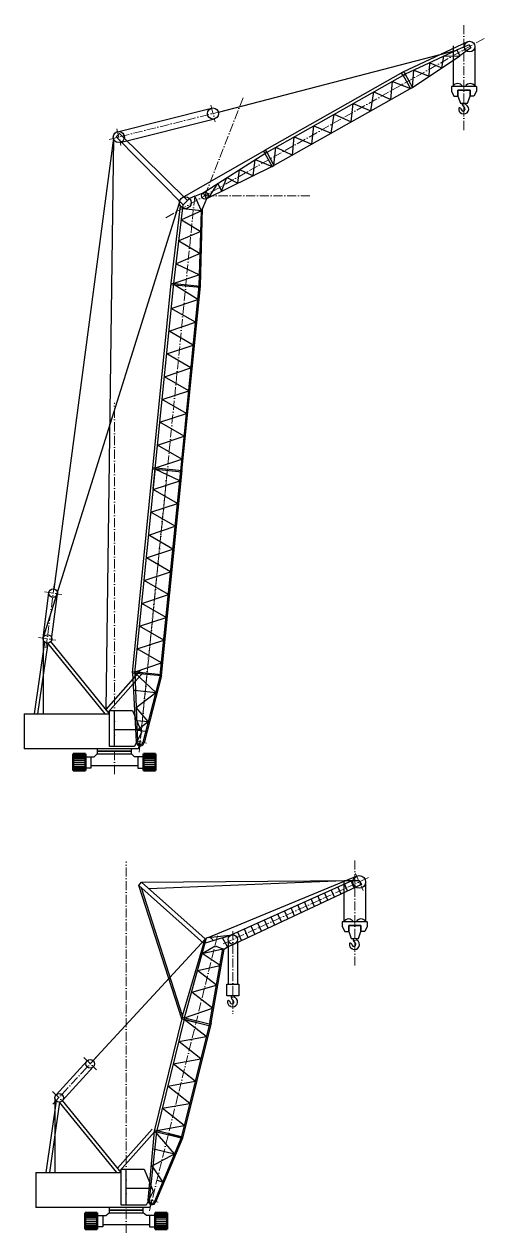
# Model space of a CAD drawing. Header units: millimetres. Extents: x -58030 to 120823, y -37258 to 51217.
# Drawn here: x -58030 to -27696, y -31010 to 48368 of the extents above; entities that cross this region are included whole.
import ezdxf

# ---------------------------------------------------------------- set-up
doc = ezdxf.new("R2010")
doc.units = ezdxf.units.MM
doc.linetypes.add('ACAD_ISO10W100', pattern=[18, 12, -3, 0, -3])
doc.layers.add('Контур', color=7, linetype='Continuous', lineweight=25)
doc.layers.add('кран ДЭК-631', color=7, linetype='Continuous', lineweight=25)

# ---------------------------------------------------------------- blocks, each defined once
blk = doc.blocks.new('гусеницы попер')
at = {"color": 30, "lineweight": 50, "true_color": 0xeb7500}
for p, q in [((-2700, -170), (-1900, -170)), ((-2700, -170), (-2700, -1261)), ((-1900, -170), (-1900, -1261)), ((1900, -170), (1900, -1261)), ((1900, -170), (2700, -170)), ((2700, -170), (2700, -1261)), ((-2700, -1261), (-1900, -1261)), ((1900, -1261), (2700, -1261))]:
    blk.add_line(p, q, dxfattribs=at)
at = {"color": 30, "lineweight": 25, "true_color": 0xeb7500}
for p, q in [((-2700, -211), (-1900, -211)), ((-2700, -260), (-1900, -260)), ((-2700, -314), (-1900, -314)), ((-2700, -380), (-1900, -380)), ((-2700, -462), (-1900, -462)), ((-2700, -577), (-1900, -577)), ((-2700, -716), (-1900, -716)), ((-2700, -716), (-1900, -716)), ((1900, -211), (2700, -211)), ((1900, -260), (2700, -260)), ((1900, -314), (2700, -314)), ((1900, -380), (2700, -380)), ((1900, -462), (2700, -462)), ((1900, -577), (2700, -577)), ((1900, -716), (2700, -716)), ((-2700, -854), (-1900, -854)), ((-2700, -969), (-1900, -969)), ((-2700, -1051), (-1900, -1051)), ((-2700, -1117), (-1900, -1117)), ((-2700, -1172), (-1900, -1172)), ((-2700, -1220), (-1900, -1220)), ((1900, -854), (2700, -854)), ((1900, -969), (2700, -969)), ((1900, -1051), (2700, -1051)), ((1900, -1117), (2700, -1117)), ((1900, -1172), (2700, -1172)), ((1900, -1220), (2700, -1220))]:
    blk.add_line(p, q, dxfattribs=at)
at = {"color": 30, "lineweight": 30, "true_color": 0xeb7500}
for p, q in [((-1900, -355), (-1329, -355)), ((-1540, -355), (-1540, -1097)), ((-1329, -355), (-1123, -170)), ((1329, -355), (1123, -170)), ((1900, -355), (1329, -355)), ((1540, -355), (1540, -1097)), ((-1540, -1097), (-1900, -1097)), ((-1540, -941), (1540, -941)), ((1540, -1097), (1900, -1097))]:
    blk.add_line(p, q, dxfattribs=at)
blk.add_lwpolyline([(1123, 0), (-1123, 0), (-1123, -170), (1123, -170)], close=True, dxfattribs=at)
blk = doc.blocks.new('ДЭК-631 корпус прод')
at = {"color": 30, "lineweight": 30, "true_color": 0xeb7500}
for p, q in [((-4596, 7174), (-5272, 2469)), ((-329, 2469), (-4180, 7208)), ((-4380, 7098), (-5045, 2469)), ((-618, 2469), (-4380, 7098)), ((1718, 5318), (-562, 2756)), ((1886, 5169), (-419, 2579)), ((-5930, 2469), (-5930, 170)), ((0, 1443), (1700, 1443)), ((1573, 170), (1696, 626))]:
    blk.add_line(p, q, dxfattribs=at)
at = {"color": 7, "lineweight": 30}
blk.add_line((-4685, 7379), (-4685, 2469), dxfattribs=at)
at = {"color": 7, "linetype": 'ACAD_ISO10W100', "lineweight": 18, "ltscale": 50}
blk.add_lwpolyline([(0, -1492), (0, -1492), (0, 22894)], dxfattribs=at)
at = {"color": 30, "lineweight": 30, "true_color": 0xeb7500}
for points in [[(-5930, 2469), (-477, 2469), (-329, 2469), (-329, 2680), (1181, 2680), (1781, 1251), (1319, 326), (-329, 326), (-329, 2469)], [(0, 326), (0, 2680)], [(1573, 170), (-5930, 170)]]:
    blk.add_lwpolyline(points, dxfattribs=at)
blk.add_lwpolyline([(1123, 170), (-1123, 170), (-1123, 0), (1123, 0)], close=True, dxfattribs=at)
blk.add_circle((-4403, 7379), 281, dxfattribs=at)
blk = doc.blocks.new('Стрела 18м')
at = {"color": 7, "linetype": 'ACAD_ISO10W100', "lineweight": 18, "ltscale": 50}
for p, q in [((13367, 21487), (13876, 20367)), ((14237, 21207), (4656, 16852)), ((-167, -673), (4325, 17473)), ((407, -101), (-407, 101))]:
    blk.add_line(p, q, dxfattribs=at)
at = {"color": 32, "lineweight": 30}
for p, q in [((-868, 20699), (-682, 20908)), ((1964, 11935), (-868, 20699)), ((3404, 16894), (-868, 20699)), ((-682, 20908), (13160, 21023)), ((3491, 17192), (-682, 20908)), ((13160, 21023), (-183, 20464)), ((5215, 17444), (13160, 21023)), ((13759, 20752), (5445, 16870)), ((12858, 20332), (12649, 20793)), ((13293, 20535), (13086, 20990)), ((13160, 21023), (13598, 21023)), ((13598, 21023), (13759, 20752)), ((2014, 12137), (-697, 20547)), ((11117, 19519), (10897, 20004)), ((11552, 19722), (11335, 20201)), ((11988, 19925), (11773, 20398)), ((12423, 20128), (12211, 20595)), ((9377, 18706), (9146, 19215)), ((9812, 18909), (9583, 19412)), ((10247, 19112), (10021, 19609)), ((10682, 19316), (10459, 19807)), ((7636, 17893), (7394, 18426)), ((8071, 18097), (7832, 18623)), ((8506, 18300), (8270, 18820)), ((8941, 18503), (8708, 19018)), ((5894, 17083), (5644, 17633)), ((6330, 17284), (6081, 17834)), ((6766, 17487), (6518, 18031)), ((7201, 17690), (6956, 18229)), ((2014, 12137), (3487, 17195)), ((2150, 12002), (3566, 17170)), ((4626, 17245), (5215, 17444)), ((4957, 16662), (5435, 16866)), ((4476, 15440), (3307, 16224)), ((3799, 11695), (4664, 16530)), ((3881, 11675), (4746, 16510)), ((3001, 15107), (4476, 15440)), ((4241, 14143), (3001, 15107)), ((2612, 13688), (4241, 14143)), ((3968, 12629), (2612, 13688)), ((2014, 12137), (138, 4561)), ((2150, 12002), (298, 4521)), ((1964, 11935), (3831, 11473)), ((1990, 12041), (3857, 11579)), ((2150, 12002), (3968, 12629)), ((3799, 11695), (1924, 4119)), ((3881, 11675), (2005, 4098)), ((3569, 10765), (2124, 11895)), ((1763, 10439), (3569, 10765)), ((3208, 9305), (1763, 10439)), ((1402, 8980), (3208, 9305)), ((2847, 7846), (1402, 8980)), ((1041, 7520), (2847, 7846)), ((2485, 6386), (1041, 7520)), ((679, 6061), (2485, 6386)), ((2124, 4927), (679, 6061)), ((318, 4601), (2124, 4927)), ((138, 4561), (-262, 23)), ((298, 4521), (-179, 16)), ((138, 4561), (2005, 4098)), ((158, 4641), (2025, 4179)), ((1924, 4119), (166, -70)), ((1480, 3061), (219, 4540)), ((2005, 4098), (242, -102)), ((2005, 4098), (1072, 4330)), ((119, 3397), (1480, 3061)), ((20, 2278), (1480, 3061)), ((714, 1235), (20, 2278)), ((329, 1330), (714, 1235))]:
    blk.add_line(p, q, dxfattribs=at)
at = {"color": 7, "lineweight": 30}
for q in [(13476, 21321), (5314, 17460)]:
    blk.add_line((3703, 17271), q, dxfattribs=at)
at = {"color": 1, "lineweight": 25}
blk.add_line((2897, 11704), (1964, 11935), dxfattribs=at)
at = {"color": 32, "lineweight": 30}
for points in [[(3307, 16224), (4664, 16530), (4746, 16510), (4957, 16662), (4626, 17245), (3492, 16896)], [(3307, 16224), (4144, 16740), (4664, 16530)]]:
    blk.add_lwpolyline(points, dxfattribs=at)
at = {"color": 5, "lineweight": 25}
for points in [[(3491, 17192), (3571, 17168)], [(4746, 16510), (4664, 16530)]]:
    blk.add_lwpolyline(points, dxfattribs=at)
at = {"color": 32, "lineweight": 30}
for centre, radius in [((13622, 20927), 420), ((5314, 17151), 309)]:
    blk.add_circle(centre, radius, dxfattribs=at)
for centre, radius, start, end in [((3735, 16971), 301, 17.13012, 163.76247), ((0, 0), 263, 166.09708, 346.09708), ((0, 0), 180, 166.09708, 346.09708)]:
    blk.add_arc(centre, radius, start, end, dxfattribs=at)
blk = doc.blocks.new('полиспаст')
at = {"color": 7, "lineweight": 30}
for p, q in [((9620, 10430), (2232, 2439)), ((-202, 196), (1839, 2428)), ((202, -196), (2244, 2037))]:
    blk.add_line(p, q, dxfattribs=at)
at = {"color": 7, "linetype": 'ACAD_ISO10W100', "lineweight": 18, "ltscale": 50}
for p, q in [((2431, 2654), (-518, -536)), ((1624, 2636), (2458, 1829)), ((-429, 415), (405, -392))]:
    blk.add_line(p, q, dxfattribs=at)
at = {"color": 30, "lineweight": 30, "true_color": 0xeb7500}
blk.add_circle((2041, 2232), 281, dxfattribs=at)
blk = doc.blocks.new('Крюк мал')
at = {"layer": 'кран ДЭК-631', "color": 7, "linetype": 'ACAD_ISO10W100', "lineweight": 18, "ltscale": 50}
blk.add_line((0, 549), (0, -4889), dxfattribs=at)
at = {"layer": 'кран ДЭК-631', "color": 7, "lineweight": 30}
for p, q in [((-309, -122), (-309, -2941)), ((309, -122), (309, -2941))]:
    blk.add_line(p, q, dxfattribs=at)
at = {"layer": 'кран ДЭК-631', "color": 32, "lineweight": 30}
for p, q in [((-309, -2941), (309, -2941)), ((-91, -3842), (-91, -3714)), ((-63, -3915), (39, -4029)), ((-322, -4024), (-341, -4045)), ((-289, -4014), (-309, -4017)), ((-201, -4081), (-169, -4159)), ((-130, -4402), (-167, -4387)), ((-130, -4402), (-167, -4387))]:
    blk.add_line(p, q, dxfattribs=at)
blk.add_lwpolyline([(-390, -2941), (390, -2941), (390, -3714), (-390, -3714)], close=True, dxfattribs=at)
for centre, radius, start, end in [((-8, -4105), 321, 247.59425, 61.23539), ((19, -3842), 110, 180, 221.78888), ((200, -3727), 110, 180, 241.23539), ((-54, -4112), 298, 169.12915, 247.59425), ((-324, -4060), 22, 138.44183, 169.12915), ((-306, -4039), 22, 97.84218, 138.44183), ((-286, -4036), 22, 78.66119, 97.84218), ((-303, -4123), 110, 22.43278, 78.66119), ((-54, -4112), 124, 202.43278, 41.78888)]:
    blk.add_arc(centre, radius, start, end, dxfattribs=at)
blk = doc.blocks.new('Крюк бол')
at = {"layer": 'кран ДЭК-631', "color": 7, "linetype": 'ACAD_ISO10W100', "lineweight": 18, "ltscale": 50}
blk.add_line((-716, -5487), (-716, 1469), dxfattribs=at)
at = {"layer": 'кран ДЭК-631', "color": 7, "lineweight": 30}
for p, q in [((-1432, 35), (-1432, -2623)), ((0, 0), (0, -2623))]:
    blk.add_line(p, q, dxfattribs=at)
at = {"layer": 'кран ДЭК-631', "color": 32, "lineweight": 30}
for p, q in [((-1115, -3251), (-953, -3718)), ((-953, -3718), (-480, -3718)), ((-807, -3846), (-807, -3718)), ((-779, -3919), (-677, -4033)), ((-480, -3718), (-317, -3251)), ((-1038, -4028), (-1057, -4049)), ((-1005, -4018), (-1025, -4021)), ((-917, -4084), (-885, -4163)), ((-846, -4406), (-883, -4391)), ((-846, -4406), (-883, -4391))]:
    blk.add_line(p, q, dxfattribs=at)
for points in [[(103, -2623), (-1535, -2623), (-1535, -2935), (-1372, -3251), (-1115, -3251), (-1115, -2860), (-317, -2860), (-317, -3251)], [(103, -2623), (103, -2623), (103, -2935), (-60, -3251), (-317, -3251), (-317, -2860), (-1115, -2860), (-1115, -3251)]]:
    blk.add_lwpolyline(points, dxfattribs=at)
for centre, radius, start, end in [((-1124, -2768), 341, 25.26946, 154.73054), ((-308, -2768), 341, 25.26946, 154.73054), ((-724, -4109), 321, 247.59425, 61.23539), ((-697, -3846), 110, 180, 221.78888), ((-516, -3731), 110, 180, 241.23539), ((-770, -4116), 298, 169.12915, 247.59425), ((-1040, -4064), 22, 138.44183, 169.12915), ((-1022, -4043), 22, 97.84218, 138.44183), ((-1002, -4040), 22, 78.66119, 97.84218), ((-1019, -4126), 110, 22.43278, 78.66119), ((-770, -4116), 124, 202.43278, 41.78888)]:
    blk.add_arc(centre, radius, start, end, dxfattribs=at)
blk = doc.blocks.new('стрела 18м в сборе')
at = {"layer": 'Контур', "color": 7, "lineweight": 20}
for name, p in [('Крюк бол', (14042, 20927)), ('Крюк мал', (5314, 17151))]:
    blk.add_blockref(name, p, dxfattribs=at)
at = {"layer": 'кран ДЭК-631', "color": 7, "lineweight": 20}
for name, p in [('Стрела 18м', (0, 0)), ('полиспаст', (-6099, 6753))]:
    blk.add_blockref(name, p, dxfattribs=at)
blk = doc.blocks.new('маневровый гусек')
at = {"color": 7, "linetype": 'ACAD_ISO10W100', "lineweight": 18, "ltscale": 50}
for p, q in [((-2569, -1447), (18457, 10395)), ((0, 0), (2554, 6540)), ((-1, -1), (7020, -1))]:
    blk.add_line(p, q, dxfattribs=at)
at = {"color": 7, "lineweight": 30}
for p, q in [((17247, 10106), (12992, 8123)), ((12992, 8123), (3909, 2966)), ((-1474, -120), (3907, 2965))]:
    blk.add_line(p, q, dxfattribs=at)
at = {"color": 32, "lineweight": 30}
for p, q in [((16542, 9561), (13157, 7974)), ((17364, 9897), (16539, 9560)), ((16542, 9561), (16749, 9188)), ((17464, 9718), (16749, 9188)), ((17364, 9897), (17464, 9718)), ((13634, 7115), (16749, 9188)), ((3930, 2777), (13157, 7974)), ((13026, 7900), (13157, 7974)), ((13157, 7974), (13634, 7115)), ((13026, 7900), (13504, 7041)), ((13634, 7115), (4408, 1918)), ((-110, 195), (3930, 2777)), ((3930, 2777), (4408, 1918)), ((4061, 2851), (4538, 1992)), ((4408, 1918), (108, -196))]:
    blk.add_line(p, q, dxfattribs=at)
for centre, radius in [((17393, 9796), 343), ((13037, 8027), 105), ((3951, 2889), 87.3)]:
    blk.add_circle(centre, radius, dxfattribs=at)
at = {"layer": 'кран ДЭК-631', "color": 32, "lineweight": 30}
blk.add_lwpolyline([(252, -125), (844, 805), (1097, 290), (1444, 1188), (2171, 818), (2279, 1722), (3179, 1314), (3299, 2374), (4408, 1918), (4538, 1992), (4656, 3186), (5746, 2672), (5866, 3867), (7017, 3388), (7163, 4598), (8304, 4113), (8488, 5344), (9609, 4848), (9750, 6055), (10899, 5574), (11094, 6812), (12216, 6316), (12325, 7505), (13504, 7041), (13634, 7115), (13728, 8242), (14727, 7842), (14780, 8735), (15565, 8400), (15695, 9164), (16749, 9188)], dxfattribs=at)
blk = doc.blocks.new('полиспаст стрелы 36м')
at = {"color": 7, "lineweight": 30}
for p, q in [((6541, 1635), (22199, 5711)), ((-89, 354), (6098, 1901)), ((89, -354), (6276, 1193))]:
    blk.add_line(p, q, dxfattribs=at)
at = {"color": 7, "linetype": 'ACAD_ISO10W100', "lineweight": 18, "ltscale": 50}
for p, q in [((6795, 1698), (-625, -150)), ((6049, 2094), (6325, 999)), ((-138, 547), (138, -547))]:
    blk.add_line(p, q, dxfattribs=at)
at = {"color": 32, "lineweight": 30}
for centre in [(6187, 1547), (0, 0)]:
    blk.add_circle(centre, 365, dxfattribs=at)
blk = doc.blocks.new('стрела 36 м')
at = {"color": 32, "lineweight": 30}
for p, q in [((-1365, 39948), (-1587, 39723)), ((-1587, 39723), (2820, 35257)), ((3097, 35539), (-1365, 39948)), ((3578, 35822), (3236, 35680)), ((3578, 35822), (4141, 36059)), ((4018, 34860), (3578, 35822)), ((2042, 30122), (2644, 35173)), ((2206, 30105), (2820, 35257)), ((4018, 34860), (2790, 35007)), ((2820, 35257), (3097, 35539)), ((3236, 35680), (3097, 35539)), ((3956, 29930), (4097, 35048)), ((4359, 35668), (4018, 34860)), ((4018, 34860), (2703, 34277)), ((2703, 34277), (3978, 33521)), ((3872, 29939), (4018, 34860)), ((3978, 33521), (2539, 32904)), ((2539, 32904), (3935, 32062)), ((3935, 32062), (2359, 31393)), ((2359, 31393), (3894, 30677)), ((3894, 30677), (2206, 30105)), ((696, 16649), (2042, 30122)), ((860, 16632), (2206, 30105)), ((2034, 30039), (3947, 29848)), ((2042, 30122), (3956, 29930)), ((3783, 29043), (2198, 30023)), ((2527, 16466), (3872, 29939)), ((2610, 16458), (3956, 29930)), ((2042, 28463), (3783, 29043)), ((3634, 27547), (2042, 28463)), ((1892, 26967), (3634, 27547)), ((3484, 26051), (1892, 26967)), ((1743, 25471), (3484, 26051)), ((3335, 24554), (1743, 25471)), ((1594, 23975), (3335, 24554)), ((3185, 23058), (1594, 23975)), ((1444, 22478), (3185, 23058)), ((3036, 21562), (1444, 22478)), ((1295, 20982), (3036, 21562)), ((2886, 20066), (1295, 20982)), ((1145, 19486), (2886, 20066)), ((2737, 18570), (1145, 19486)), ((996, 17990), (2737, 18570)), ((-514, 4534), (832, 18006)), ((-350, 4517), (996, 17990)), ((824, 17924), (2738, 17733)), ((832, 18006), (2746, 17815)), ((2595, 17145), (988, 17908)), ((1317, 4351), (2663, 17824)), ((1400, 4343), (2746, 17815)), ((854, 16565), (2595, 17145)), ((2445, 15649), (854, 16565)), ((704, 15069), (2445, 15649)), ((2296, 14153), (704, 15069)), ((555, 13573), (2296, 14153)), ((2146, 12656), (555, 13573)), ((405, 12077), (2146, 12656)), ((1997, 11164), (405, 12077)), ((256, 10584), (1997, 11164)), ((1848, 9668), (256, 10584)), ((107, 9088), (1848, 9668)), ((1699, 8172), (107, 9088)), ((-43, 7592), (1699, 8172)), ((1549, 6676), (-43, 7592)), ((-192, 6096), (1549, 6676)), ((1400, 5179), (-192, 6096)), ((-341, 4600), (1400, 5179)), ((-514, 4534), (-262, -14)), ((-514, 4534), (1400, 4343)), ((-506, 4616), (1408, 4425)), ((-350, 4517), (-180, -10)), ((1028, 3240), (-350, 4517)), ((1317, 4351), (174, -45)), ((1400, 4343), (254, -66)), ((-367, 3380), (1028, 3240)), ((-265, 2259), (1028, 3240)), ((530, 1324), (-265, 2259)), ((-233, 1401), (530, 1324)), ((-209, 764), (530, 1324)), ((-209, 764), (370, 706))]:
    blk.add_line(p, q, dxfattribs=at)
at = {"color": 7, "linetype": 'ACAD_ISO10W100', "lineweight": 18, "ltscale": 50}
for p, q in [((3578, 35822), (0, 0)), ((-69, -690), (1789, 17911)), ((407, -101), (-407, 101))]:
    blk.add_line(p, q, dxfattribs=at)
at = {"color": 32, "lineweight": 30}
for centre, radius in [((2961, 35400), 390), ((4250, 35863), 224)]:
    blk.add_circle(centre, radius, dxfattribs=at)
for radius, start, end in [(263, 174.08759, 354.5058), (180, 174.15336, 354.44003)]:
    blk.add_arc((0, 0), radius, start, end, dxfattribs=at)
blk = doc.blocks.new('стрела 36м в сборе')
at = {"layer": 'кран ДЭК-631', "color": 7, "lineweight": 30}
for p, q in [((-1762, 39631), (-5682, 10033)), ((-1762, 39631), (-2258, 2130)), ((-6377, 6796), (2571, 35400)), ((-6377, 6796), (-5997, 9797)), ((-5821, 6710), (-5441, 9711))]:
    blk.add_line(p, q, dxfattribs=at)
at = {"layer": 'кран ДЭК-631', "color": 32, "lineweight": 30}
for p, q in [((4141, 36059), (4359, 35668)), ((2546, 35535), (2820, 35257))]:
    blk.add_line(p, q, dxfattribs=at)
at = {"layer": 'кран ДЭК-631', "color": 7, "linetype": 'ACAD_ISO10W100', "lineweight": 18, "ltscale": 50}
for p, q in [((-5644, 10324), (-6213, 6016)), ((-6292, 9843), (-5145, 9665)), ((-6689, 6844), (-5542, 6666))]:
    blk.add_line(p, q, dxfattribs=at)
at = {"layer": 'кран ДЭК-631', "color": 30, "lineweight": 30, "true_color": 0xeb7500}
blk.add_circle((-5719, 9754), 281, dxfattribs=at)
at = {"layer": 'Контур', "color": 7, "lineweight": 20}
blk.add_blockref('Крюк бол', (21987, 45660), dxfattribs=at)
at = {"layer": 'кран ДЭК-631', "color": 1, "linetype": 'ACAD_ISO10W100', "lineweight": 100}
for name, p in [('маневровый гусек', (4251, 35864)), ('полиспаст стрелы 36м', (-1407, 39713)), ('стрела 36 м', (0, 0))]:
    blk.add_blockref(name, p, dxfattribs=at)

msp = doc.modelspace()

# ---------------------------------------------------------------- block references
at = {"layer": 'кран ДЭК-631', "color": 7, "lineweight": 20}
for name, p in [('стрела 36м в сборе', (-50403.9, 1239.6)), ('ДЭК-631 корпус прод', (-52099.9, 613.7)), ('гусеницы попер', (-52099.9, 613.7)), ('ДЭК-631 корпус прод', (-51330.4, -29517.8)), ('стрела 18м в сборе', (-49634.4, -28891.9)), ('гусеницы попер', (-51330.4, -29517.8))]:
    msp.add_blockref(name, p, dxfattribs=at)

doc.saveas('drawing.dxf')
